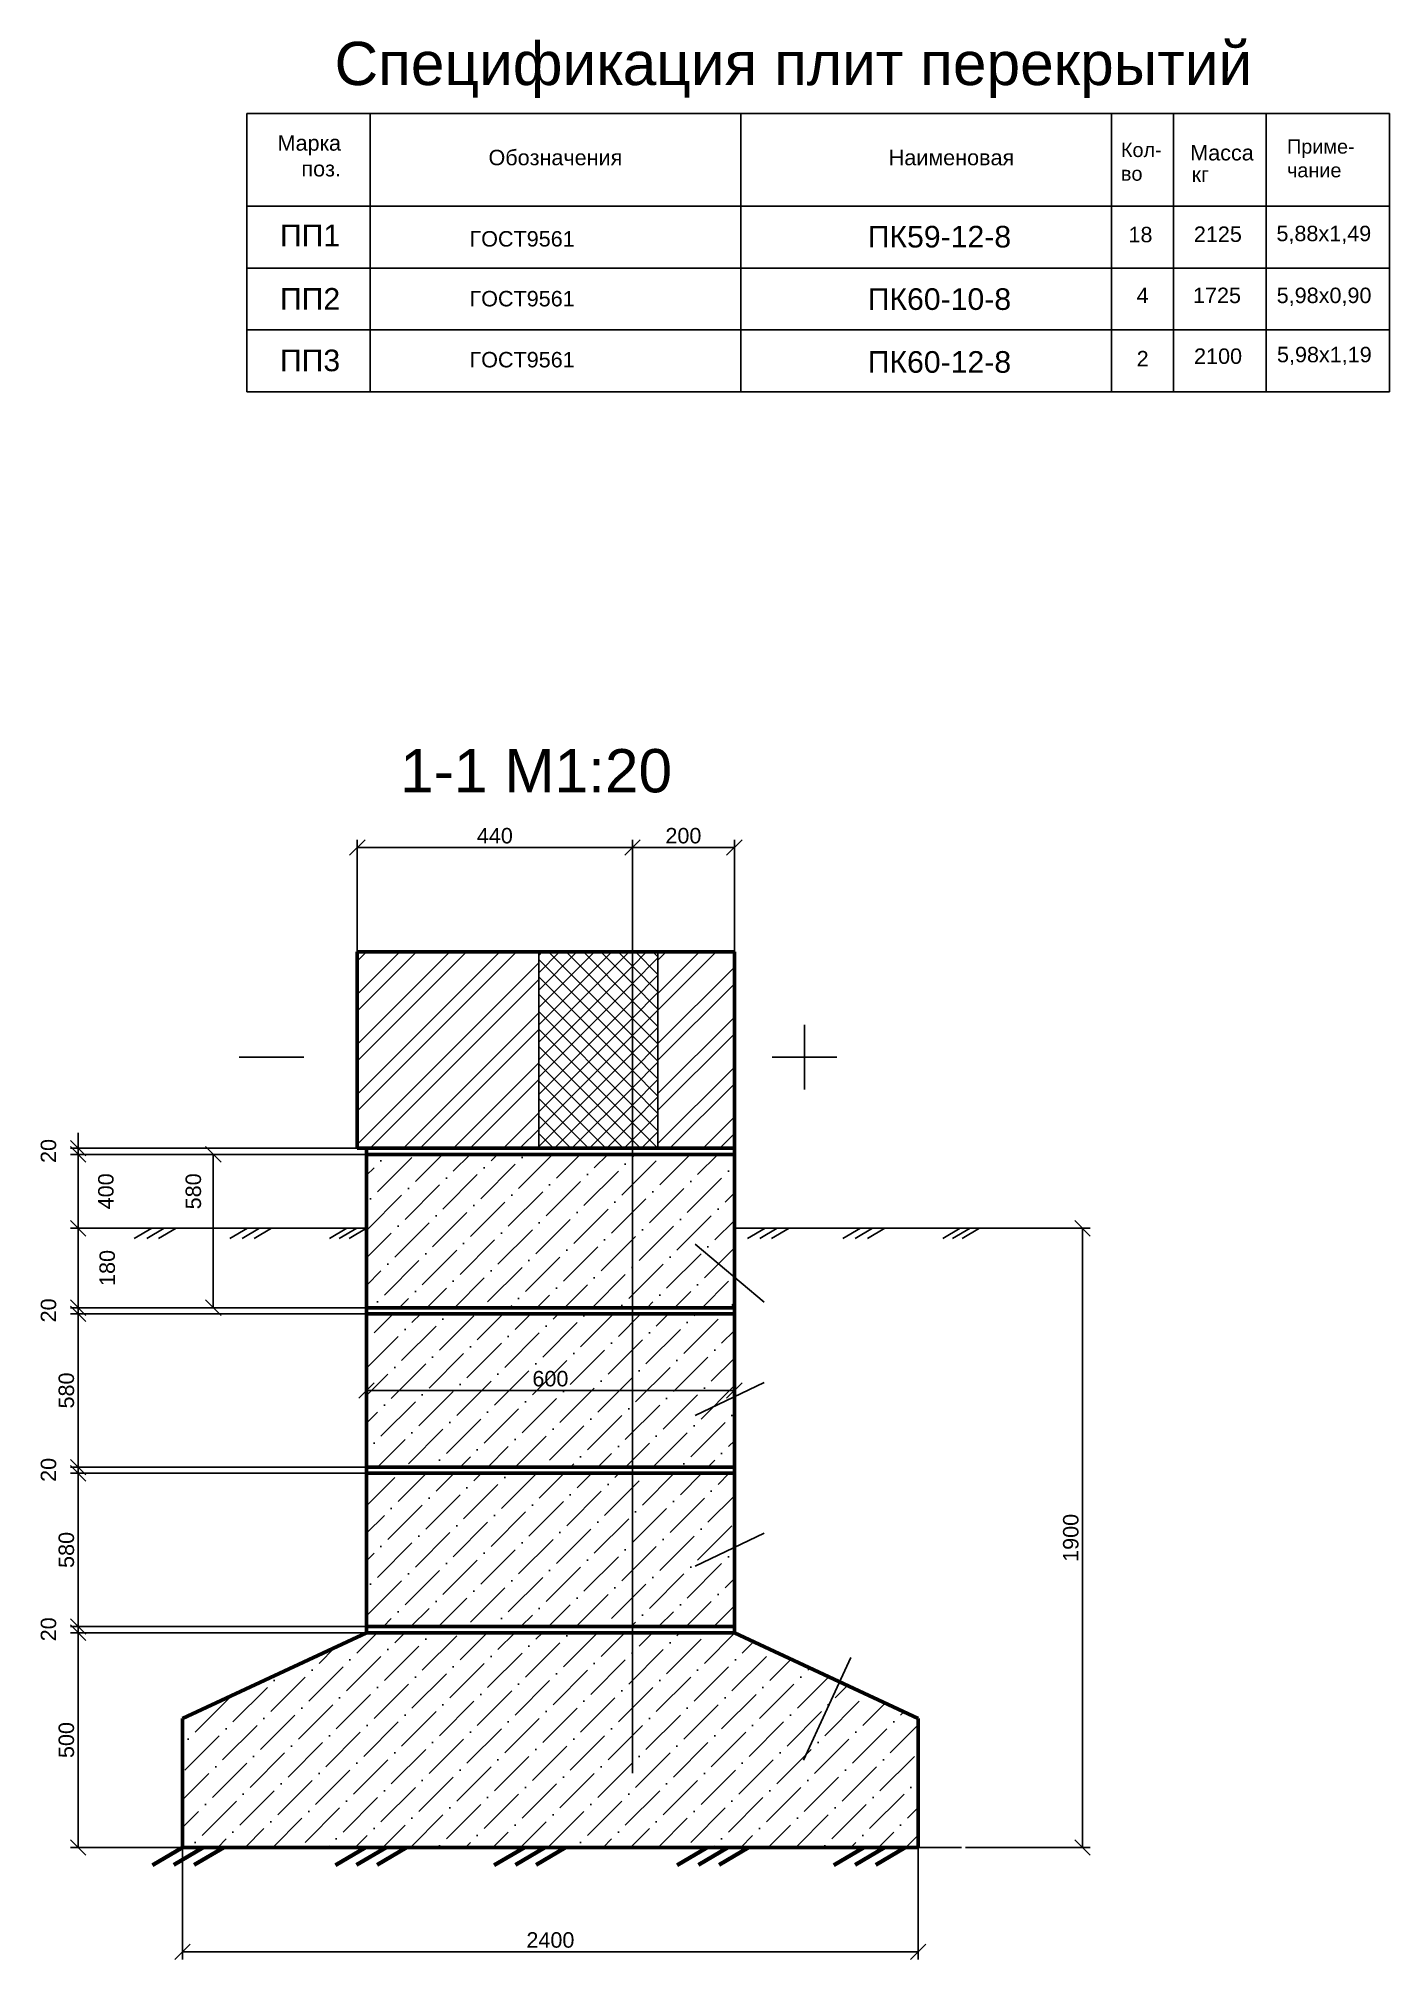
# Model space of a CAD drawing. Header units: millimetres. Extents: x -229914 to 856942, y -268655 to 87212.
# Drawn here: x 361563 to 383436, y -159876 to -128787 of the extents above; entities that cross this region are included whole.
import ezdxf

# ---------------------------------------------------------------- set-up
doc = ezdxf.new("R2010")
doc.units = ezdxf.units.MM
doc.linetypes.add('DASHDOT_axis', pattern=[24, 20, -1.5, 1, -1.5])
for name, color, linetype, lineweight in [('каменные и деревянные эл', 7, 'Continuous', 60), ('линия земли на разрезе', 7, 'Continuous', 70), ('Ось', 7, 'DASHDOT_axis', 25)]:
    doc.layers.add(name, color=color, linetype=linetype, lineweight=lineweight)
doc.styles.get("Standard").update_dxf_attribs({"font": 'arial.ttf'})
doc.styles.add('Аннотативный', font='arial.ttf')
doc.dimstyles.new('Копия Аннотативный', dxfattribs={"dimscale": 0, "dimtxt": 2.5, "dimasz": 2.5, "dimexe": 1.25, "dimexo": 0.625, "dimtad": 1, "dimtxsty": 'Аннотативный', "dimblk": 'OBLIQUE', "dimcen": 2.5, "dimadec": 0, "dimazin": 0, "dimtfac": 1, "dimtmove": 0, "dimatfit": 3, "dimldrblk": 'OBLIQUE', "dimfxl": 1, "dimarcsym": 0})

msp = doc.modelspace()

# ---------------------------------------------------------------- texts
at = {"lineweight": 25}
for s, width, gutter_width, heights, insert, char_height, attachment_point in [('Спецификация плит перекрытий', 14832.2580598, 12.5, [0], (366357.00604, -128841.65978), 700, 1), ('Марка поз.', 1010.3519049, 1250, [0], (366460.99179, -130353.67233), 250, 3), ('Обозначения', 110.1427955, 1250, [0], (371015.13147, -130588.85147), 250, 3), ('\\pxql,tD,3;Кол-\\Pво', 861.4785405, 1250, [0], (379948.13079, -130475.63329), 230, 3), ('Масса', 110.1427955, 1250, [0], (381237.09056, -130511.35189), 250, 3), ('\\pxql,tD,3;Приме-\\Pчание', 861.4785405, 1250, [0], (382636.80336, -130421.20943), 230, 3), ('\\pxa0.66667,sm1.07917;Наименовая', 250, 1250, [598.99278], (377359.43058, -130588.85147), 250, 3), ('\\pxa0.66667,sm1.07917;кг', 110.1427955, 1250, [0], (380511.05692, -130860.54708), 250, 3), ('5,88x1,49', 110.1427955, 1250, [0], (383138.349, -131817.94536), 250, 3), ('ГОСТ9561', 1608.5047009, 1250, [0], (370244.63701, -131904.67595), 250, 3), ('18', 110.1427955, 1250, [0], (379597.82695, -131835.33881), 250, 3), ('2125', 110.1427955, 1250, [0], (381044.51778, -131829.91173), 250, 3), ('ГОСТ9561', 1686.0109654, 1250, [0], (370244.63701, -132872.75314), 250, 3), ('4', 110.1427955, 1250, [0], (379535.38738, -132819.56034), 250, 3), ('1725', 110.1427955, 1250, [0], (381030.2433, -132819.56034), 250, 3), ('5,98x0,90', 110.1427955, 1250, [0], (383142.55786, -132819.56034), 250, 3), ('ГОСТ9561', 1614.9632511, 1250, [0], (370244.63701, -133860.19189), 250, 3), ('2', 110.1427955, 1250, [0], (379535.38738, -133843.79148), 250, 3), ('2100', 110.1427955, 1250, [0], (381047.62072, -133803.50635), 250, 3), ('5,98x1,19', 110.1427955, 1250, [0], (383146.90954, -133777.40209), 250, 3), ('1-1 М1:20', 4527.8091782, 21.12779, [0], (367418.961, -140287.07789), 700, 1)]:
    msp.add_mtext_dynamic_manual_height_columns(s, width=width, gutter_width=gutter_width, heights=heights, dxfattribs=dict(at, insert=insert, char_height=char_height, attachment_point=attachment_point))
at = {"layer": 'Ось', "linetype": 'ByBlock', "char_height": 350, "attachment_point": 1}
for s, insert in [('ПП1', (365472.92316, -131798.70246)), ('ПК59-12-8', (374988.04115, -131819.60538)), ('ПП2', (365472.92316, -132826.33578)), ('ПК60-10-8', (374988.04115, -132829.93312)), ('ПП3', (365472.92316, -133822.05471)), ('ПК60-12-8', (374988.04115, -133847.22833))]:
    msp.add_mtext_dynamic_manual_height_columns(s, width=600, gutter_width=12.5, heights=[0], dxfattribs=dict(at, insert=insert))

# ---------------------------------------------------------------- blocks, each defined once
blk = doc.blocks.new('_Oblique')
at = {"color": 0, "linetype": 'ByBlock', "lineweight": -2}
blk.add_line((-0.5, -0.5), (0.5, 0.5), dxfattribs=at)
blk = doc.blocks.new('*D287')
at = {"color": 0, "lineweight": -2, "transparency": 16777216}
for p, q in [((363896, -157082), (363896, -159876)), ((375806, -157082), (375806, -159876)), ((363896, -159751), (375806, -159751))]:
    blk.add_line(p, q, dxfattribs=at)
at = {"layer": 'Defpoints', "color": 0, "transparency": 16777216}
for p in [(363896, -157019), (375806, -157019), (375806, -159751)]:
    blk.add_point(p, dxfattribs=at)
at = {"color": 0, "lineweight": -2, "transparency": 16777216, "xscale": 250, "yscale": 250, "zscale": 250, "rotation": 180}
blk.add_blockref('_Oblique', (363896, -159751), dxfattribs=at)
at = {"color": 0, "lineweight": -2, "transparency": 16777216, "xscale": 250, "yscale": 250, "zscale": 250}
blk.add_blockref('_Oblique', (375806, -159751), dxfattribs=at)
at = {"color": 0, "transparency": 16777216, "insert": (369851, -159561), "char_height": 250, "attachment_point": 5, "style": 'Аннотативный'}
blk.add_mtext('2400', dxfattribs=at)
blk = doc.blocks.new('*D288')
at = {"color": 0, "lineweight": -2, "transparency": 16777216}
for p, q in [((363833, -154587), (362081, -154587)), ((362206, -158061), (362206, -154587)), ((363833, -158061), (362081, -158061))]:
    blk.add_line(p, q, dxfattribs=at)
at = {"layer": 'Defpoints', "color": 0, "transparency": 16777216}
for p in [(362206, -154587), (363896, -154587), (363896, -158061)]:
    blk.add_point(p, dxfattribs=at)
at = {"color": 0, "lineweight": -2, "transparency": 16777216, "xscale": 250, "yscale": 250, "zscale": 250}
for p, rotation in [((362206, -154587), 90), ((362206, -158061), 270)]:
    blk.add_blockref('_Oblique', p, dxfattribs=dict(at, rotation=rotation))
at = {"color": 0, "transparency": 16777216, "insert": (362016, -156324), "char_height": 250, "attachment_point": 5, "rotation": 90, "style": 'Аннотативный'}
blk.add_mtext('500', dxfattribs=at)
blk = doc.blocks.new('*D289')
at = {"color": 0, "lineweight": -2, "transparency": 16777216}
for p, q in [((367022, -154488), (362081, -154488)), ((362206, -154488), (362206, -154238)), ((362206, -154587), (362206, -154488)), ((367022, -154587), (362081, -154587)), ((362206, -154587), (362206, -154837))]:
    blk.add_line(p, q, dxfattribs=at)
at = {"layer": 'Defpoints', "color": 0, "transparency": 16777216}
for p in [(362206, -154488), (367085, -154488), (367085, -154587)]:
    blk.add_point(p, dxfattribs=at)
at = {"color": 0, "lineweight": -2, "transparency": 16777216, "xscale": 250, "yscale": 250, "zscale": 250}
for p, rotation in [((362206, -154488), 270), ((362206, -154587), 90)]:
    blk.add_blockref('_Oblique', p, dxfattribs=dict(at, rotation=rotation))
at = {"color": 0, "transparency": 16777216, "insert": (361727, -154532), "char_height": 250, "attachment_point": 5, "rotation": 90, "style": 'Аннотативный'}
blk.add_mtext('20', dxfattribs=at)
blk = doc.blocks.new('*D290')
at = {"color": 0, "lineweight": -2, "transparency": 16777216}
for p, q in [((362206, -151907), (362206, -151657)), ((367022, -151907), (362081, -151907)), ((367022, -152007), (362081, -152007)), ((362206, -152007), (362206, -151907)), ((362206, -152007), (362206, -152257))]:
    blk.add_line(p, q, dxfattribs=at)
at = {"layer": 'Defpoints', "color": 0, "transparency": 16777216}
for p in [(362206, -151907), (367085, -151907), (367085, -152007)]:
    blk.add_point(p, dxfattribs=at)
at = {"color": 0, "lineweight": -2, "transparency": 16777216, "xscale": 250, "yscale": 250, "zscale": 250}
for p, rotation in [((362206, -151907), 270), ((362206, -152007), 90)]:
    blk.add_blockref('_Oblique', p, dxfattribs=dict(at, rotation=rotation))
at = {"color": 0, "transparency": 16777216, "insert": (361727, -151952), "char_height": 250, "attachment_point": 5, "rotation": 90, "style": 'Аннотативный'}
blk.add_mtext('20', dxfattribs=at)
blk = doc.blocks.new('*D291')
at = {"color": 0, "lineweight": -2, "transparency": 16777216}
for p, q in [((362206, -149327), (362206, -149077)), ((367022, -149327), (362081, -149327)), ((367022, -149426), (362081, -149426)), ((362206, -149426), (362206, -149327)), ((362206, -149426), (362206, -149676))]:
    blk.add_line(p, q, dxfattribs=at)
at = {"layer": 'Defpoints', "color": 0, "transparency": 16777216}
for p in [(362206, -149327), (367085, -149327), (367085, -149426)]:
    blk.add_point(p, dxfattribs=at)
at = {"color": 0, "lineweight": -2, "transparency": 16777216, "xscale": 250, "yscale": 250, "zscale": 250}
for p, rotation in [((362206, -149327), 270), ((362206, -149426), 90)]:
    blk.add_blockref('_Oblique', p, dxfattribs=dict(at, rotation=rotation))
at = {"color": 0, "transparency": 16777216, "insert": (361727, -149371), "char_height": 250, "attachment_point": 5, "rotation": 90, "style": 'Аннотативный'}
blk.add_mtext('20', dxfattribs=at)
blk = doc.blocks.new('*D292')
at = {"color": 0, "lineweight": -2, "transparency": 16777216}
for p, q in [((362206, -146746), (362206, -146496)), ((366811, -146746), (362081, -146746)), ((367031, -146846), (362081, -146846)), ((362206, -146846), (362206, -146746)), ((362206, -146846), (362206, -147096))]:
    blk.add_line(p, q, dxfattribs=at)
at = {"layer": 'Defpoints', "color": 0, "transparency": 16777216}
for p in [(362206, -146746), (366874, -146746), (367093, -146846)]:
    blk.add_point(p, dxfattribs=at)
at = {"color": 0, "lineweight": -2, "transparency": 16777216, "xscale": 250, "yscale": 250, "zscale": 250}
for p, rotation in [((362206, -146746), 270), ((362206, -146846), 90)]:
    blk.add_blockref('_Oblique', p, dxfattribs=dict(at, rotation=rotation))
at = {"color": 0, "transparency": 16777216, "insert": (361727, -146791), "char_height": 250, "attachment_point": 5, "rotation": 90, "style": 'Аннотативный'}
blk.add_mtext('20', dxfattribs=at)
blk = doc.blocks.new('*D293')
at = {"color": 0, "lineweight": -2, "transparency": 16777216}
for p, q in [((366811, -152007), (362081, -152007)), ((362206, -154488), (362206, -152007)), ((366811, -154488), (362081, -154488))]:
    blk.add_line(p, q, dxfattribs=at)
at = {"layer": 'Defpoints', "color": 0, "transparency": 16777216}
for p in [(362206, -152007), (366874, -152007), (366874, -154488)]:
    blk.add_point(p, dxfattribs=at)
at = {"color": 0, "lineweight": -2, "transparency": 16777216, "xscale": 250, "yscale": 250, "zscale": 250}
for p, rotation in [((362206, -152007), 90), ((362206, -154488), 270)]:
    blk.add_blockref('_Oblique', p, dxfattribs=dict(at, rotation=rotation))
at = {"color": 0, "transparency": 16777216, "insert": (362016, -153247), "char_height": 250, "attachment_point": 5, "rotation": 90, "style": 'Аннотативный'}
blk.add_mtext('580', dxfattribs=at)
blk = doc.blocks.new('*D294')
at = {"color": 0, "lineweight": -2, "transparency": 16777216}
for p, q in [((366811, -149426), (362081, -149426)), ((362206, -151907), (362206, -149426)), ((366811, -151907), (362081, -151907))]:
    blk.add_line(p, q, dxfattribs=at)
at = {"layer": 'Defpoints', "color": 0, "transparency": 16777216}
for p in [(362206, -149426), (366874, -149426), (366874, -151907)]:
    blk.add_point(p, dxfattribs=at)
at = {"color": 0, "lineweight": -2, "transparency": 16777216, "xscale": 250, "yscale": 250, "zscale": 250}
for p, rotation in [((362206, -149426), 90), ((362206, -151907), 270)]:
    blk.add_blockref('_Oblique', p, dxfattribs=dict(at, rotation=rotation))
at = {"color": 0, "transparency": 16777216, "insert": (362016, -150667), "char_height": 250, "attachment_point": 5, "rotation": 90, "style": 'Аннотативный'}
blk.add_mtext('580', dxfattribs=at)
blk = doc.blocks.new('*D295')
at = {"color": 0, "lineweight": -2, "transparency": 16777216}
for p, q in [((366811, -146846), (364269, -146846)), ((364394, -149327), (364394, -146846)), ((366811, -149327), (364269, -149327))]:
    blk.add_line(p, q, dxfattribs=at)
at = {"layer": 'Defpoints', "color": 0, "transparency": 16777216}
for p in [(364394, -146846), (366874, -146846), (366874, -149327)]:
    blk.add_point(p, dxfattribs=at)
at = {"color": 0, "lineweight": -2, "transparency": 16777216, "xscale": 250, "yscale": 250, "zscale": 250}
for p, rotation in [((364394, -146846), 90), ((364394, -149327), 270)]:
    blk.add_blockref('_Oblique', p, dxfattribs=dict(at, rotation=rotation))
at = {"color": 0, "transparency": 16777216, "insert": (364072, -147444), "char_height": 250, "attachment_point": 5, "rotation": 90, "style": 'Аннотативный'}
blk.add_mtext('580', dxfattribs=at)
blk = doc.blocks.new('*D296')
at = {"color": 0, "lineweight": -2, "transparency": 16777216}
for p, q in [((366811, -146846), (362081, -146846)), ((362206, -146846), (362206, -148042)), ((366810, -148042), (362081, -148042))]:
    blk.add_line(p, q, dxfattribs=at)
at = {"layer": 'Defpoints', "color": 0, "transparency": 16777216}
for p in [(366874, -146846), (362206, -148042), (366873, -148042)]:
    blk.add_point(p, dxfattribs=at)
at = {"color": 0, "lineweight": -2, "transparency": 16777216, "xscale": 250, "yscale": 250, "zscale": 250}
for p, rotation in [((362206, -146846), 90), ((362206, -148042), 270)]:
    blk.add_blockref('_Oblique', p, dxfattribs=dict(at, rotation=rotation))
at = {"color": 0, "transparency": 16777216, "insert": (362656, -147444), "char_height": 250, "attachment_point": 5, "rotation": 90, "style": 'Аннотативный'}
blk.add_mtext('400', dxfattribs=at)
blk = doc.blocks.new('*D297')
at = {"color": 0, "lineweight": -2, "transparency": 16777216}
for p, q in [((362206, -148042), (362206, -149327)), ((362268, -148042), (362331, -148042)), ((362268, -149327), (362331, -149327))]:
    blk.add_line(p, q, dxfattribs=at)
at = {"layer": 'Defpoints', "color": 0, "transparency": 16777216}
for p in [(362206, -148042), (362206, -149327), (362206, -149327)]:
    blk.add_point(p, dxfattribs=at)
at = {"color": 0, "lineweight": -2, "transparency": 16777216, "xscale": 250, "yscale": 250, "zscale": 250}
for p, rotation in [((362206, -148042), 90), ((362206, -149327), 270)]:
    blk.add_blockref('_Oblique', p, dxfattribs=dict(at, rotation=rotation))
at = {"color": 0, "transparency": 16777216, "insert": (362678, -148684), "char_height": 250, "attachment_point": 5, "rotation": 90, "style": 'Аннотативный'}
blk.add_mtext('180', dxfattribs=at)
blk = doc.blocks.new('*D298')
at = {"color": 0, "lineweight": -2, "transparency": 16777216}
for p, q in [((366874, -150643), (366874, -150542)), ((366874, -150667), (372829, -150667)), ((372829, -150643), (372829, -150542))]:
    blk.add_line(p, q, dxfattribs=at)
at = {"layer": 'Defpoints', "color": 0, "transparency": 16777216}
for p in [(366874, -150706), (372829, -150667), (372829, -150706)]:
    blk.add_point(p, dxfattribs=at)
at = {"color": 0, "lineweight": -2, "transparency": 16777216, "xscale": 250, "yscale": 250, "zscale": 250, "rotation": 180}
blk.add_blockref('_Oblique', (366874, -150667), dxfattribs=at)
at = {"color": 0, "lineweight": -2, "transparency": 16777216, "xscale": 250, "yscale": 250, "zscale": 250}
blk.add_blockref('_Oblique', (372829, -150667), dxfattribs=at)
at = {"color": 0, "transparency": 16777216, "insert": (369851, -150477), "char_height": 250, "attachment_point": 5, "style": 'Аннотативный'}
blk.add_mtext('600', dxfattribs=at)
blk = doc.blocks.new('*D299')
at = {"color": 0, "lineweight": -2, "transparency": 16777216}
for p, q in [((366725, -143719), (366725, -141755)), ((371179, -143719), (371179, -141755)), ((366725, -141880), (371179, -141880))]:
    blk.add_line(p, q, dxfattribs=at)
at = {"layer": 'Defpoints', "color": 0, "transparency": 16777216}
for p in [(371179, -141880), (366725, -143781), (371179, -143781)]:
    blk.add_point(p, dxfattribs=at)
at = {"color": 0, "lineweight": -2, "transparency": 16777216, "xscale": 250, "yscale": 250, "zscale": 250, "rotation": 180}
blk.add_blockref('_Oblique', (366725, -141880), dxfattribs=at)
at = {"color": 0, "lineweight": -2, "transparency": 16777216, "xscale": 250, "yscale": 250, "zscale": 250}
blk.add_blockref('_Oblique', (371179, -141880), dxfattribs=at)
at = {"color": 0, "transparency": 16777216, "insert": (368952, -141690), "char_height": 250, "attachment_point": 5, "style": 'Аннотативный'}
blk.add_mtext('440', dxfattribs=at)
blk = doc.blocks.new('*D300')
at = {"color": 0, "lineweight": -2, "transparency": 16777216}
for p, q in [((371179, -143508), (371179, -141755)), ((372829, -143719), (372829, -141755)), ((372829, -141880), (371179, -141880))]:
    blk.add_line(p, q, dxfattribs=at)
at = {"layer": 'Defpoints', "color": 0, "transparency": 16777216}
for p in [(371179, -141880), (371179, -143570), (372829, -143781)]:
    blk.add_point(p, dxfattribs=at)
at = {"color": 0, "lineweight": -2, "transparency": 16777216, "xscale": 250, "yscale": 250, "zscale": 250, "rotation": 180}
blk.add_blockref('_Oblique', (371179, -141880), dxfattribs=at)
at = {"color": 0, "lineweight": -2, "transparency": 16777216, "xscale": 250, "yscale": 250, "zscale": 250}
blk.add_blockref('_Oblique', (372829, -141880), dxfattribs=at)
at = {"color": 0, "transparency": 16777216, "insert": (372004, -141690), "char_height": 250, "attachment_point": 5, "style": 'Аннотативный'}
blk.add_mtext('200', dxfattribs=at)
blk = doc.blocks.new('*D363')
at = {"color": 0, "lineweight": -2, "transparency": 16777216}
for p, q in [((376270, -148042), (378591, -148042)), ((378466, -148042), (378466, -158061)), ((376570, -158061), (378591, -158061))]:
    blk.add_line(p, q, dxfattribs=at)
at = {"layer": 'Defpoints', "color": 0, "transparency": 16777216}
for p in [(376207, -148042), (376507, -158061), (378466, -158061)]:
    blk.add_point(p, dxfattribs=at)
at = {"color": 0, "lineweight": -2, "transparency": 16777216, "xscale": 250, "yscale": 250, "zscale": 250}
for p, rotation in [((378466, -148042), 90), ((378466, -158061), 270)]:
    blk.add_blockref('_Oblique', p, dxfattribs=dict(at, rotation=rotation))
at = {"color": 0, "transparency": 16777216, "insert": (378276, -153052), "char_height": 250, "attachment_point": 5, "rotation": 90, "style": 'Аннотативный'}
blk.add_mtext('1900', dxfattribs=at)

# ---------------------------------------------------------------- dimensions: what is measured, and where the dimension line sits
for base, p1, p2, text, picture, middle in [((371179.09714, -141879.89239), (366724.64503, -143781.39306), (371179.09714, -143781.39306), '440', '*D299', (368951.87108, -141689.74914)), ((371179.09714, -141879.89239), (372828.77941, -143781.39306), (371179.09714, -143570.11521), '200', '*D300', (372003.93827, -141689.74914)), ((372828.77941, -150666.79176), (366873.52636, -150705.5516), (372828.77941, -150705.5516), '600', '*D298', (369851.15288, -150476.64852)), ((375806.40593, -159751.45379), (363895.89983, -157019.06169), (375806.40593, -157019.06169), '2400', '*D287', (369851.15288, -159561.31054))]:
    dim = msp.add_linear_dim(base=base, p1=p1, p2=p2, text=text, dimstyle='Копия Аннотативный')
    dim.commit()
    dim.dimension.update_dxf_attribs({"geometry": picture, "text_midpoint": middle})
for base, p1, p2, text, picture, middle in [((362205.67701, -146746.25017), (367093.25532, -146845.50439), (366873.52636, -146746.25017), '20', '*D292', (361726.92147, -146790.64542)), ((362205.67701, -148041.81563), (366873.52636, -146845.50439), (366872.52837, -148041.81563), '400', '*D296', (362655.95829, -147443.66001)), ((364393.6362, -146845.50439), (366873.52636, -149326.85983), (366873.52636, -146845.50439), '580', '*D295', (364072.25175, -147443.62701)), ((362205.67701, -149326.85983), (362205.67701, -148041.81563), (362205.67701, -149326.85983), '180', '*D297', (362677.90137, -148684.33773)), ((362205.67701, -149326.85983), (367084.80421, -149426.11404), (367084.80421, -149326.85983), '20', '*D291', (361726.92147, -149371.25507)), ((362205.67701, -151907.46948), (367084.80421, -152006.7237), (367084.80421, -151907.46948), '20', '*D290', (361726.92147, -151951.86473)), ((362205.67701, -154488.07914), (367084.80421, -154587.33336), (367084.80421, -154488.07914), '20', '*D289', (361726.92147, -154532.47439))]:
    dim = msp.add_linear_dim(base=base, p1=p1, p2=p2, angle=90, text=text, dimstyle='Копия Аннотативный', override={"dimtmove": 2})
    dim.commit()
    dim.dimension.update_dxf_attribs({"geometry": picture, "text_midpoint": middle, "dimtype": 160})
for base, p1, p2, text, picture, middle in [((378466.37916, -158061.23097), (376207.07335, -148041.81563), (376507.11696, -158061.23097), '1900', '*D363', (378276.23591, -153051.5233)), ((362205.67701, -149426.11404), (366873.52636, -151907.46948), (366873.52636, -149426.11404), '580', '*D294', (362015.53376, -150666.79176)), ((362205.67701, -152006.7237), (366873.52636, -154488.07914), (366873.52636, -152006.7237), '580', '*D293', (362015.53376, -153247.40142)), ((362205.67701, -154587.33336), (363895.89983, -158061.23097), (363895.89983, -154587.33336), '500', '*D288', (362015.53376, -156324.28216))]:
    dim = msp.add_linear_dim(base=base, p1=p1, p2=p2, angle=90, text=text, dimstyle='Копия Аннотативный')
    dim.commit()
    dim.dimension.update_dxf_attribs({"geometry": picture, "text_midpoint": middle})

# ---------------------------------------------------------------- hatches: boundary and pattern name
h = msp.add_hatch()
h.set_pattern_fill('ANSI32', color=256, scale=60.022)
h.paths.add_polyline_path([(369662.76809, -143570.11521), (366724.64503, -143570.11521), (366724.64503, -146746.25017), (369662.76809, -146746.25017)])
h.paths.add_polyline_path([(371592.12447, -146746.25017), (372828.77941, -146746.25017), (372828.77941, -143570.11521), (371592.12447, -143570.11521)])
h = msp.add_hatch()
h.set_pattern_fill('ANSI37', color=256, scale=62.6726)
h.paths.add_polyline_path([(369662.76809, -146746.25017), (369851.15288, -146746.25017), (371179.09714, -146746.25017), (371179.09714, -143570.11521), (369662.76809, -143570.11521)])
h = msp.add_hatch()
h.set_pattern_fill('ANSI37', color=256, scale=62.6726)
h.paths.add_polyline_path([(371179.09714, -146746.25017), (371592.12447, -146746.25017), (371592.12447, -143570.11521), (371179.09714, -143570.11521)])
at = {"lineweight": 25}
h = msp.add_hatch(dxfattribs=at)
h.set_pattern_fill('ANSI36', color=256, scale=99.254218)
h.set_pattern_definition([(45, (-59894.23, -238367.53), (167.12406, 612.7882), [787.83035, -157.56607, 0, -157.56607])])
h.paths.add_polyline_path([(372828.77941, -146845.50439), (369851.15288, -146845.50439), (366873.52636, -146845.50439), (366873.52636, -149326.85983), (369851.15288, -149326.85983), (372828.77941, -149326.85983)])
h.paths.add_polyline_path([(372828.77941, -149426.11404), (369851.15288, -149426.11404), (366873.52636, -149426.11404), (366873.52636, -151907.46948), (369851.15288, -151907.46948), (372828.77941, -151907.46948)])
h.paths.add_polyline_path([(372828.77941, -152006.7237), (369851.15288, -152006.7237), (366873.52636, -152006.7237), (366873.52636, -154488.07914), (369851.15288, -154488.07914), (372828.77941, -154488.07914)])
h.paths.add_polyline_path([(375806.40593, -155976.8924), (372828.77941, -154587.33336), (369851.15288, -154587.33336), (366873.52636, -154587.33336), (363895.89983, -155976.8924), (363895.89983, -158061.23097), (375806.40593, -158061.23097)])

# ---------------------------------------------------------------- linework, layer by layer
for p, q in [((364935.98217, -130003.23177), (364935.98217, -134503.23177)), ((364935.98217, -130003.23177), (383435.98217, -130003.23177)), ((366935.98217, -130003.23177), (366935.98217, -134503.23177)), ((372935.98217, -130003.23177), (372935.98217, -134503.23177)), ((378935.98217, -130003.23177), (378935.98217, -134503.23177)), ((379935.98217, -130003.23177), (379935.98217, -134503.23177)), ((381435.98217, -130003.23177), (381435.98217, -134503.23177)), ((383435.98217, -130003.23177), (383435.98217, -134503.23177)), ((364935.98217, -131503.23177), (383435.98217, -131503.23177)), ((364935.98217, -132503.23177), (383435.98217, -132503.23177)), ((364935.98217, -133503.23177), (383435.98217, -133503.23177)), ((364935.98217, -134503.23177), (383435.98217, -134503.23177)), ((369662.76809, -143570.11521), (369662.76809, -146746.25017)), ((371592.12447, -143570.11521), (371592.12447, -146746.25017)), ((373965.65117, -145797.75619), (373965.65117, -144749.81805)), ((365858.91668, -145273.78712), (364810.43295, -145273.78712)), ((374489.89303, -145273.78712), (373441.4093, -145273.78712))]:
    msp.add_line(p, q)
at = {"lineweight": 60}
for p, q in [((369851.15288, -146746.25017), (372828.77941, -146746.25017)), ((369851.15288, -154488.07914), (372828.77941, -154488.07914)), ((369851.15288, -154587.33336), (372828.77941, -154587.33336))]:
    msp.add_line(p, q, dxfattribs=at)
at = {"lineweight": 25}
for p, q in [((362903.35765, -148041.81563), (366873.52636, -148041.81563)), ((363401.09983, -148041.81563), (363115.29896, -148209.98814)), ((363596.81274, -148041.81563), (363316.89153, -148206.52841)), ((363791.15495, -148041.81563), (363506.2752, -148209.98814)), ((364946.114, -148041.81563), (364660.31314, -148209.98814)), ((365141.82692, -148041.81563), (364861.90571, -148206.52841)), ((365337.53983, -148041.81563), (365057.61862, -148206.52841)), ((366557.42689, -148041.81563), (366277.50568, -148206.52841)), ((366718.65423, -148041.81563), (366432.85336, -148209.98814)), ((366872.52837, -148041.81563), (366592.60716, -148206.52841)), ((376902.48038, -148041.81563), (372828.77941, -148041.81563)), ((373326.52158, -148041.81563), (373040.72072, -148209.98814)), ((373522.2345, -148041.81563), (373242.31328, -148206.52841)), ((373716.5767, -148041.81563), (373431.69696, -148209.98814)), ((374871.53576, -148041.81563), (374585.73489, -148209.98814)), ((375067.24867, -148041.81563), (374787.32746, -148206.52841)), ((375262.96159, -148041.81563), (374983.04037, -148206.52841)), ((376482.84865, -148041.81563), (376202.92743, -148206.52841)), ((376644.07598, -148041.81563), (376358.27511, -148209.98814)), ((376797.95013, -148041.81563), (376518.02891, -148206.52841)), ((369851.15288, -154587.33336), (369851.15288, -154587.33336)), ((369851.15288, -154587.33336), (369851.15288, -154587.33336))]:
    msp.add_line(p, q, dxfattribs=at)
at = {"linetype": 'DASHDOT_axis'}
msp.add_lwpolyline([(371179.09714, -143570.11521), (371179.09714, -156861.43634)], dxfattribs=at)
for points in [[(374461.9818, -148041.81563), (374461.9818, -148041.81563)], [(372193.1558, -148299.94341), (373311.46617, -149236.7916)], [(372193.1558, -151070.74029), (373311.46617, -150538.63097)], [(372193.1558, -153509.54311), (373311.46617, -152977.43378)], [(373946.0738, -156647.00096), (374713.79173, -154990.58162)], [(375806.40593, -158061.23097), (376507.11696, -158061.23097)]]:
    msp.add_lwpolyline(points)
at = {"lineweight": 25}
for p in [(366873.52636, -149326.85983), (366873.52636, -149350.19111), (366873.52636, -149350.19111), (366917.92873, -149326.85983), (366944.60257, -149326.85983), (366992.59891, -149326.85983), (367333.65131, -149426.11404), (367728.7773, -149426.11404), (368179.33561, -149426.11404), (368641.78326, -149426.11404), (369082.34241, -149426.11404), (369653.85693, -149426.11404), (370063.65512, -149426.11404), (370498.05891, -149426.11404), (370913.39182, -149426.11404), (371344.01528, -149426.11404), (371835.63347, -149426.11404), (372315.16309, -149426.11404), (372789.82977, -149426.11404)]:
    msp.add_point(p, dxfattribs=at)
at = {"layer": 'каменные и деревянные эл'}
for p, q in [((366724.64503, -143570.11521), (366724.64503, -146746.25017)), ((366724.64503, -143570.11521), (372828.77941, -143570.11521)), ((372828.77941, -143570.11521), (372828.77941, -146746.25017)), ((369851.15288, -146746.25017), (366724.64503, -146746.25017)), ((366873.52636, -154587.33336), (366873.52636, -146746.25017)), ((366873.52636, -146845.50439), (372828.77941, -146845.50439)), ((372828.77941, -154587.33336), (372828.77941, -146746.25017)), ((369851.15288, -151907.46948), (366873.52636, -151907.46948)), ((369851.15288, -152006.7237), (366873.52636, -152006.7237)), ((369851.15288, -151907.46948), (372828.77941, -151907.46948)), ((369851.15288, -152006.7237), (372828.77941, -152006.7237)), ((369851.15288, -154488.07914), (366873.52636, -154488.07914)), ((369851.15288, -154587.33336), (366873.52636, -154587.33336))]:
    msp.add_line(p, q, dxfattribs=at)
at = {"layer": 'каменные и деревянные эл', "lineweight": 60}
for p, q in [((366873.52636, -154587.33336), (363895.89983, -155976.8924)), ((372828.77941, -154587.33336), (375806.40593, -155976.8924)), ((363895.89983, -158061.23097), (363895.89983, -155976.8924)), ((375806.40593, -158061.23097), (375806.40593, -155976.8924)), ((363895.89983, -158061.23097), (375806.40593, -158061.23097))]:
    msp.add_line(p, q, dxfattribs=at)
at = {"layer": 'каменные и деревянные эл'}
for points in [[(366873.52636, -149326.85983), (369851.15288, -149326.85983), (372828.77941, -149326.85983)], [(372828.77941, -149426.11404), (369851.15288, -149426.11404), (366873.52636, -149426.11404)]]:
    msp.add_lwpolyline(points, dxfattribs=at)
at = {"layer": 'линия земли на разрезе', "lineweight": -2}
msp.add_line((363895.89983, -158061.23097), (362205.67701, -158061.23097), dxfattribs=at)
at = {"layer": 'линия земли на разрезе'}
for p, q in [((363895.89983, -158061.23097), (363409.20298, -158347.61579)), ((364229.18384, -158061.23097), (363752.49959, -158341.72412)), ((364562.46785, -158061.23097), (364085.78359, -158341.72412)), ((366857.45047, -158061.23097), (366370.75363, -158347.61579)), ((367190.73448, -158061.23097), (366714.05023, -158341.72412)), ((367524.01849, -158061.23097), (367047.33424, -158341.72412)), ((369429.4016, -158061.23097), (368942.70475, -158347.61579)), ((369762.68561, -158061.23097), (369286.00135, -158341.72412)), ((370095.96961, -158061.23097), (369619.28536, -158341.72412)), ((372390.95224, -158061.23097), (371904.25539, -158347.61579)), ((372724.23625, -158061.23097), (372247.552, -158341.72412)), ((373057.52026, -158061.23097), (372580.83601, -158341.72412)), ((374927.23026, -158061.23097), (374440.53342, -158347.61579)), ((375260.51427, -158061.23097), (374783.83002, -158341.72412)), ((375593.79828, -158061.23097), (375117.11403, -158341.72412))]:
    msp.add_line(p, q, dxfattribs=at)

msp.set_redraw_order([(e.dxf.handle, doc.entitydb.next_handle()) for e in msp.query("TEXT MTEXT ATTDEF DIMENSION ARC_DIMENSION")])  # texts and dimensions are drawn at this point

doc.saveas('drawing.dxf')
